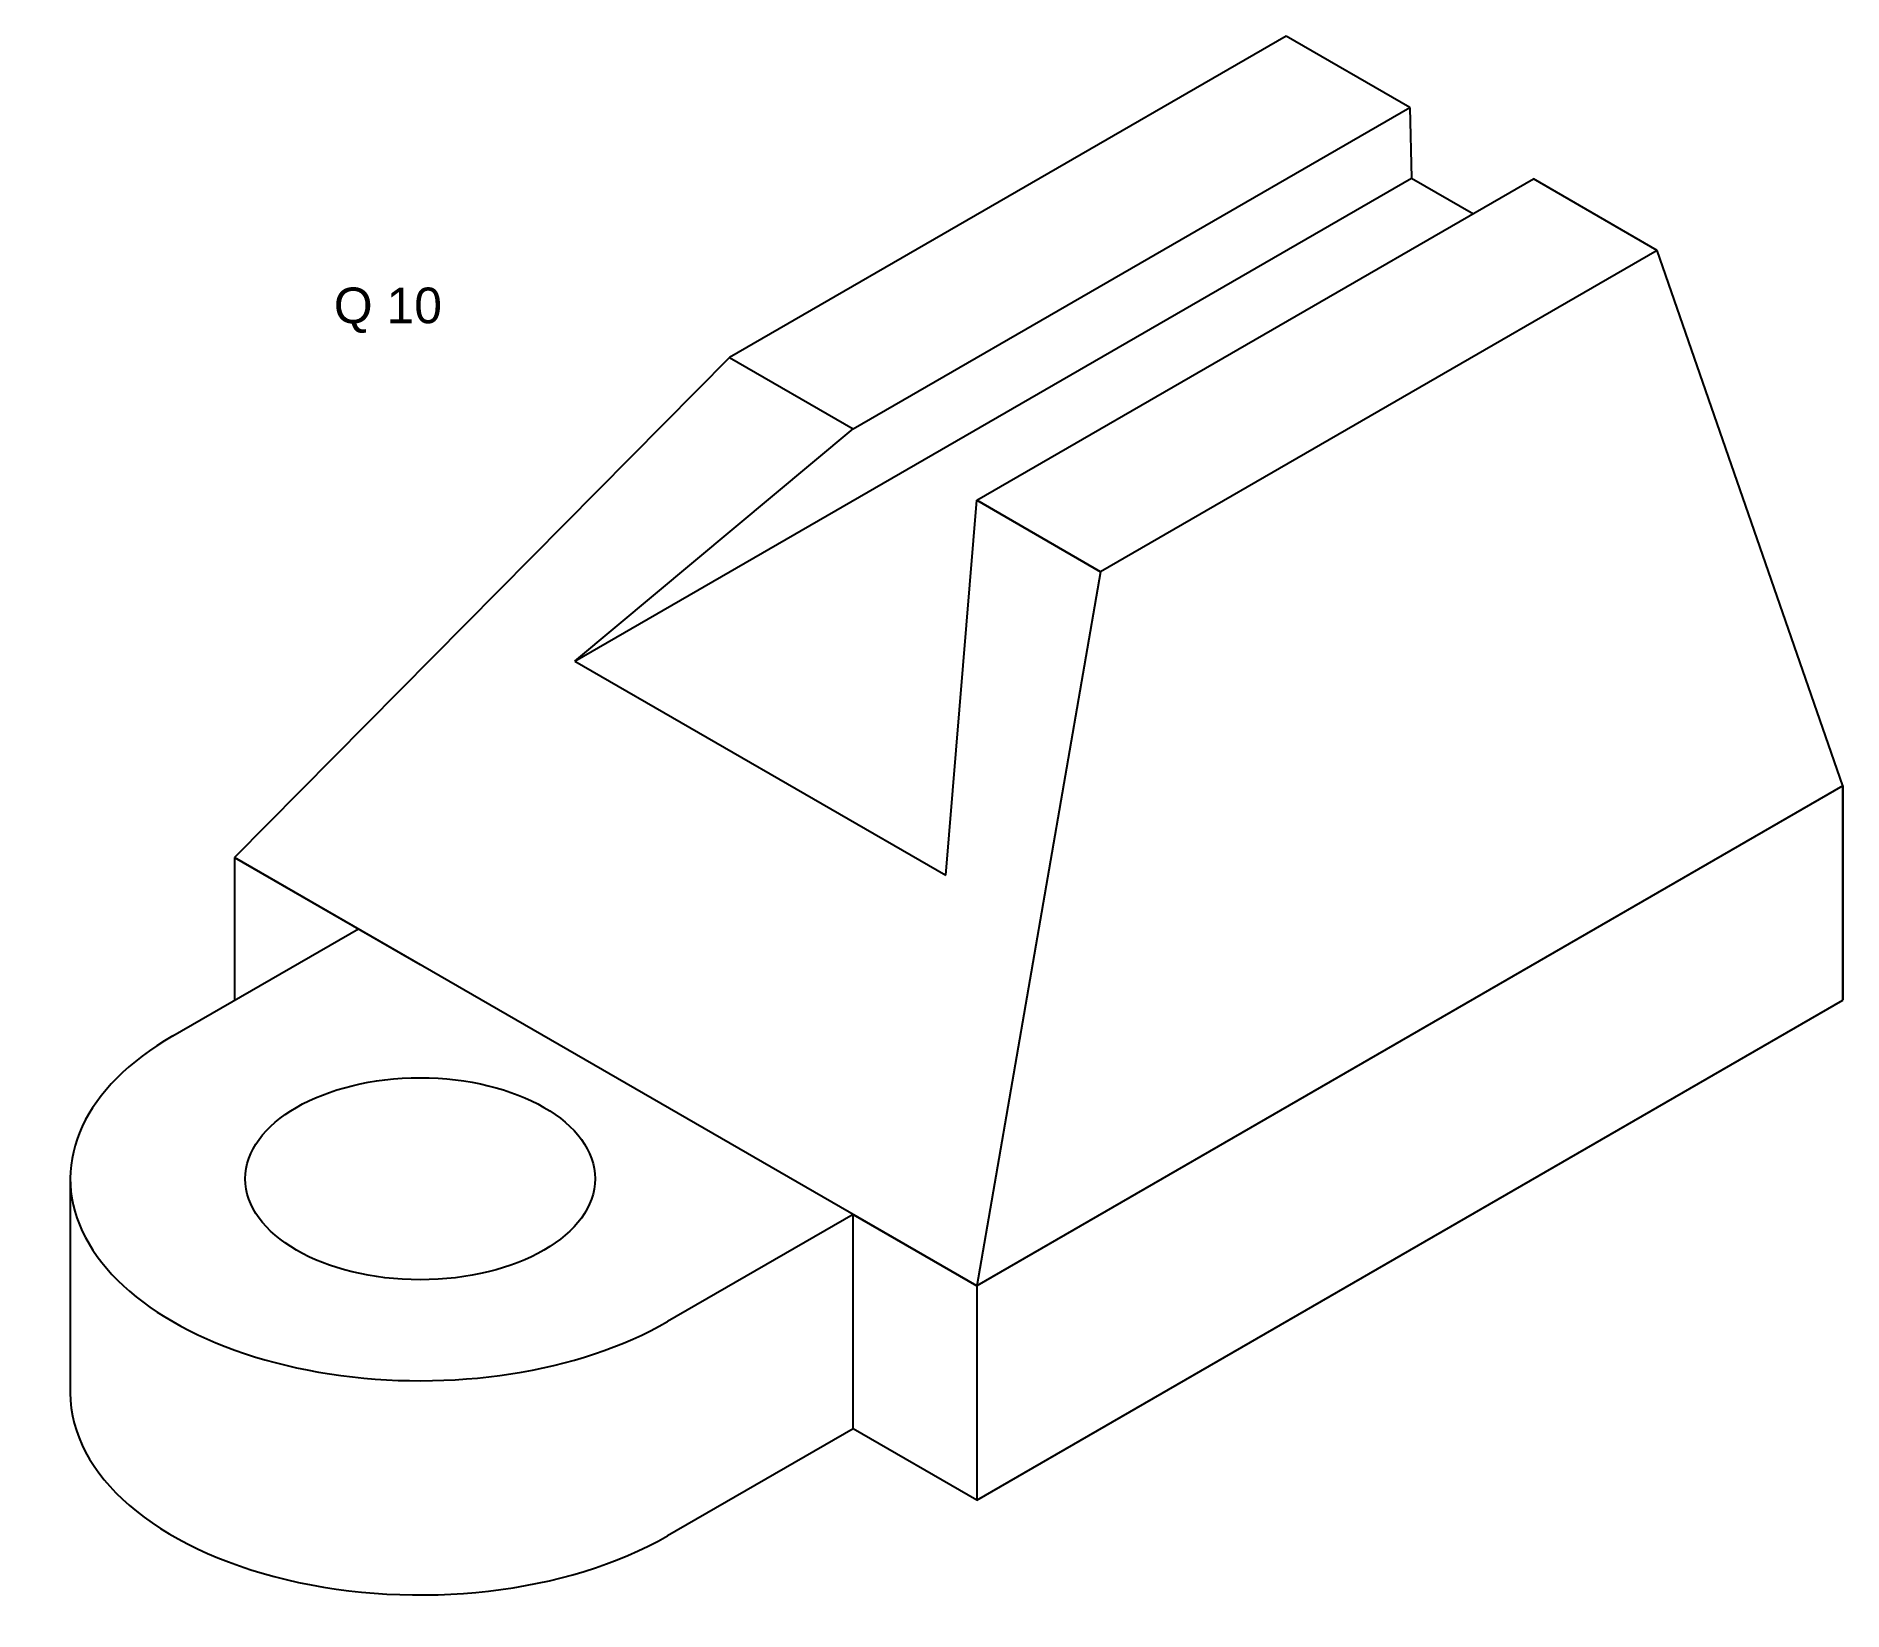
# Model space of a CAD drawing. Header units: millimetres. Extents: x 2896 to 6928, y 1723 to 3545.
# Drawn here: x 4343.4 to 4469.9, y 2465.1 to 2575.4 of the extents above; entities that cross this region are included whole.
import ezdxf

# ---------------------------------------------------------------- set-up
doc = ezdxf.new("R2010")
doc.units = ezdxf.units.MM
doc.styles.get("Standard").update_dxf_attribs({"font": 'arial.ttf'})

msp = doc.modelspace()

# ---------------------------------------------------------------- texts
at = {"insert": (4364.229, 2557.76), "char_height": 2.5, "attachment_point": 1}
msp.add_mtext_dynamic_manual_height_columns('Q 10', width=28.84264, gutter_width=12.5, heights=[0], dxfattribs=at)

# ---------------------------------------------------------------- linework, layer by layer
for p, q in [((4430.896, 2575.362), (4391.925, 2552.862)), ((4439.557, 2570.362), (4430.896, 2575.362)), ((4400.586, 2547.862), (4439.557, 2570.362)), ((4439.557, 2570.362), (4439.669, 2565.427)), ((4381.1, 2531.612), (4439.669, 2565.427)), ((4409.246, 2542.862), (4448.217, 2565.362)), ((4439.669, 2565.427), (4443.999, 2562.927)), ((4456.877, 2560.362), (4448.217, 2565.362)), ((4456.877, 2560.362), (4417.906, 2537.862)), ((4469.868, 2522.862), (4456.877, 2560.362)), ((4391.925, 2552.862), (4357.284, 2517.862)), ((4391.925, 2552.862), (4400.586, 2547.862)), ((4381.1, 2531.612), (4400.586, 2547.862)), ((4407.081, 2516.612), (4409.246, 2542.862)), ((4417.906, 2537.862), (4409.246, 2542.862)), ((4409.246, 2542.862), (4417.906, 2537.862)), ((4417.906, 2537.862), (4409.246, 2487.862)), ((4381.1, 2531.612), (4407.081, 2516.612)), ((4469.868, 2522.862), (4409.246, 2487.862)), ((4469.868, 2522.862), (4409.246, 2487.862)), ((4469.868, 2522.862), (4469.868, 2507.862)), ((4469.868, 2507.862), (4469.868, 2522.862)), ((4409.246, 2487.862), (4357.284, 2517.862)), ((4357.284, 2517.862), (4357.284, 2507.862)), ((4357.284, 2517.862), (4370.275, 2510.362)), ((4357.284, 2517.862), (4370.275, 2510.362)), ((4352.954, 2505.362), (4365.945, 2512.862)), ((4409.246, 2472.862), (4469.868, 2507.862)), ((4345.78, 2495.362), (4345.78, 2480.362)), ((4400.586, 2492.862), (4387.595, 2485.362)), ((4409.246, 2487.862), (4400.586, 2492.862)), ((4400.586, 2477.862), (4400.586, 2492.862)), ((4400.586, 2492.862), (4409.246, 2487.862)), ((4409.246, 2487.862), (4409.246, 2472.862)), ((4400.586, 2477.862), (4387.595, 2470.362)), ((4409.246, 2472.862), (4400.586, 2477.862))]:
    msp.add_line(p, q)
for centre, start_param in [((4370.275, 2495.362), 5.4977871), ((4370.275, 2480.362), 6.2831853)]:
    msp.add_ellipse(centre, major_axis=(-24.495, 0), ratio=0.5773503, start_param=start_param, end_param=8.6393798)
msp.add_ellipse((4370.275, 2495.362), major_axis=(-12.247, 0), ratio=0.5773503)

msp.set_redraw_order([(e.dxf.handle, doc.entitydb.next_handle()) for e in msp.query("TEXT MTEXT ATTDEF DIMENSION ARC_DIMENSION")])  # texts and dimensions are drawn at this point

doc.saveas('drawing.dxf')
